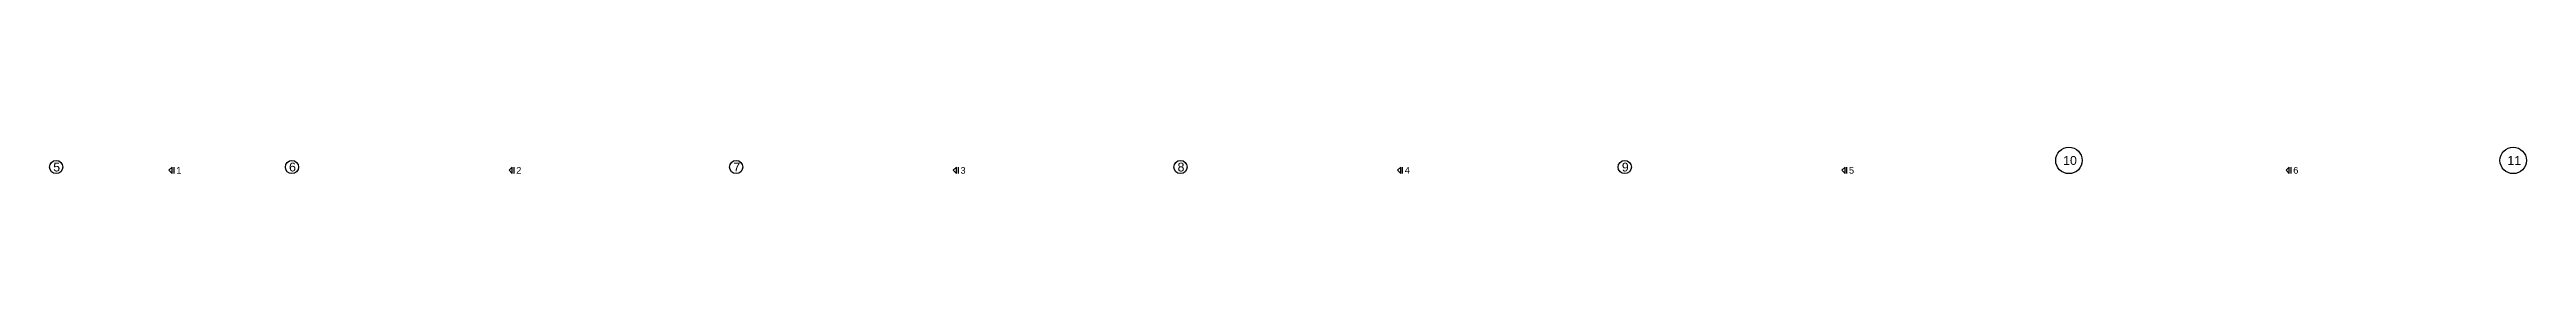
# Model space of a CAD drawing. Extents: x 0 to 98, y 3 to 248.
# Drawn here: x 40.1 to 68.15, y 126.1 to 126.41 of the extents above; entities that cross this region are included whole.
import ezdxf

# ---------------------------------------------------------------- set-up
doc = ezdxf.new("R2010")
doc.units = 0
for name, color, linetype in [('Axisline', 1, 'CONTINUOUS'), ('Axisline_Name', 2, 'CONTINUOUS'), ('SectionLine', 4, 'CONTINUOUS')]:
    doc.layers.add(name, color=color, linetype=linetype)
doc.styles.add('STRUDS_Arial', font='ARIAL.TTF', dxfattribs={"height": 0.04})

msp = doc.modelspace()

# ---------------------------------------------------------------- texts
at = {"layer": 'Axisline_Name', "style": 'STRUDS_Arial'}
for s, p in [('5', (40.147, 126.13)), ('6', (42.817, 126.13)), ('7', (47.847, 126.13)), ('8', (52.877, 126.13)), ('9', (57.907, 126.13)), ('10', (62.904, 126.205)), ('11', (67.934, 126.205))]:
    msp.add_text(s, height=0.1, dxfattribs=at).set_placement(p)
at = {"layer": 'SectionLine', "style": 'STRUDS_Arial'}
for s, p in [('1', (41.539, 126.105)), ('2', (45.389, 126.105)), ('3', (50.419, 126.105)), ('4', (55.449, 126.105)), ('5', (60.479, 126.105)), ('6', (65.509, 126.105))]:
    msp.add_text(s, height=0.075, dxfattribs=at).set_placement(p)

# ---------------------------------------------------------------- linework, layer by layer
at = {"layer": 'Axisline'}
for centre, radius in [((40.18, 126.18), 0.075), ((42.85, 126.18), 0.075), ((47.88, 126.18), 0.075), ((52.91, 126.18), 0.075), ((57.94, 126.18), 0.075), ((62.97, 126.255), 0.15), ((68, 126.255), 0.15)]:
    msp.add_circle(centre, radius, dxfattribs=at)
at = {"layer": 'SectionLine'}
for p, q in [((41.495, 126.18), (41.4575, 126.143)), ((41.495, 126.105), (41.4575, 126.143)), ((41.495, 126.105), (41.495, 126.18)), ((41.515, 126.105), (41.515, 126.18)), ((45.345, 126.18), (45.3075, 126.143)), ((45.345, 126.105), (45.3075, 126.143)), ((45.345, 126.105), (45.345, 126.18)), ((45.365, 126.105), (45.365, 126.18)), ((50.375, 126.18), (50.3375, 126.143)), ((50.375, 126.105), (50.3375, 126.143)), ((50.375, 126.105), (50.375, 126.18)), ((50.395, 126.105), (50.395, 126.18)), ((55.405, 126.18), (55.3675, 126.143)), ((55.405, 126.105), (55.3675, 126.143)), ((55.405, 126.105), (55.405, 126.18)), ((55.425, 126.105), (55.425, 126.18)), ((60.435, 126.18), (60.3975, 126.143)), ((60.435, 126.105), (60.3975, 126.143)), ((60.435, 126.105), (60.435, 126.18)), ((60.455, 126.105), (60.455, 126.18)), ((65.465, 126.18), (65.4275, 126.143)), ((65.465, 126.105), (65.4275, 126.143)), ((65.465, 126.105), (65.465, 126.18)), ((65.485, 126.105), (65.485, 126.18))]:
    msp.add_line(p, q, dxfattribs=at)

msp.set_redraw_order([(e.dxf.handle, doc.entitydb.next_handle()) for e in msp.query("TEXT MTEXT ATTDEF DIMENSION ARC_DIMENSION")])  # texts and dimensions are drawn at this point

doc.saveas('drawing.dxf')
